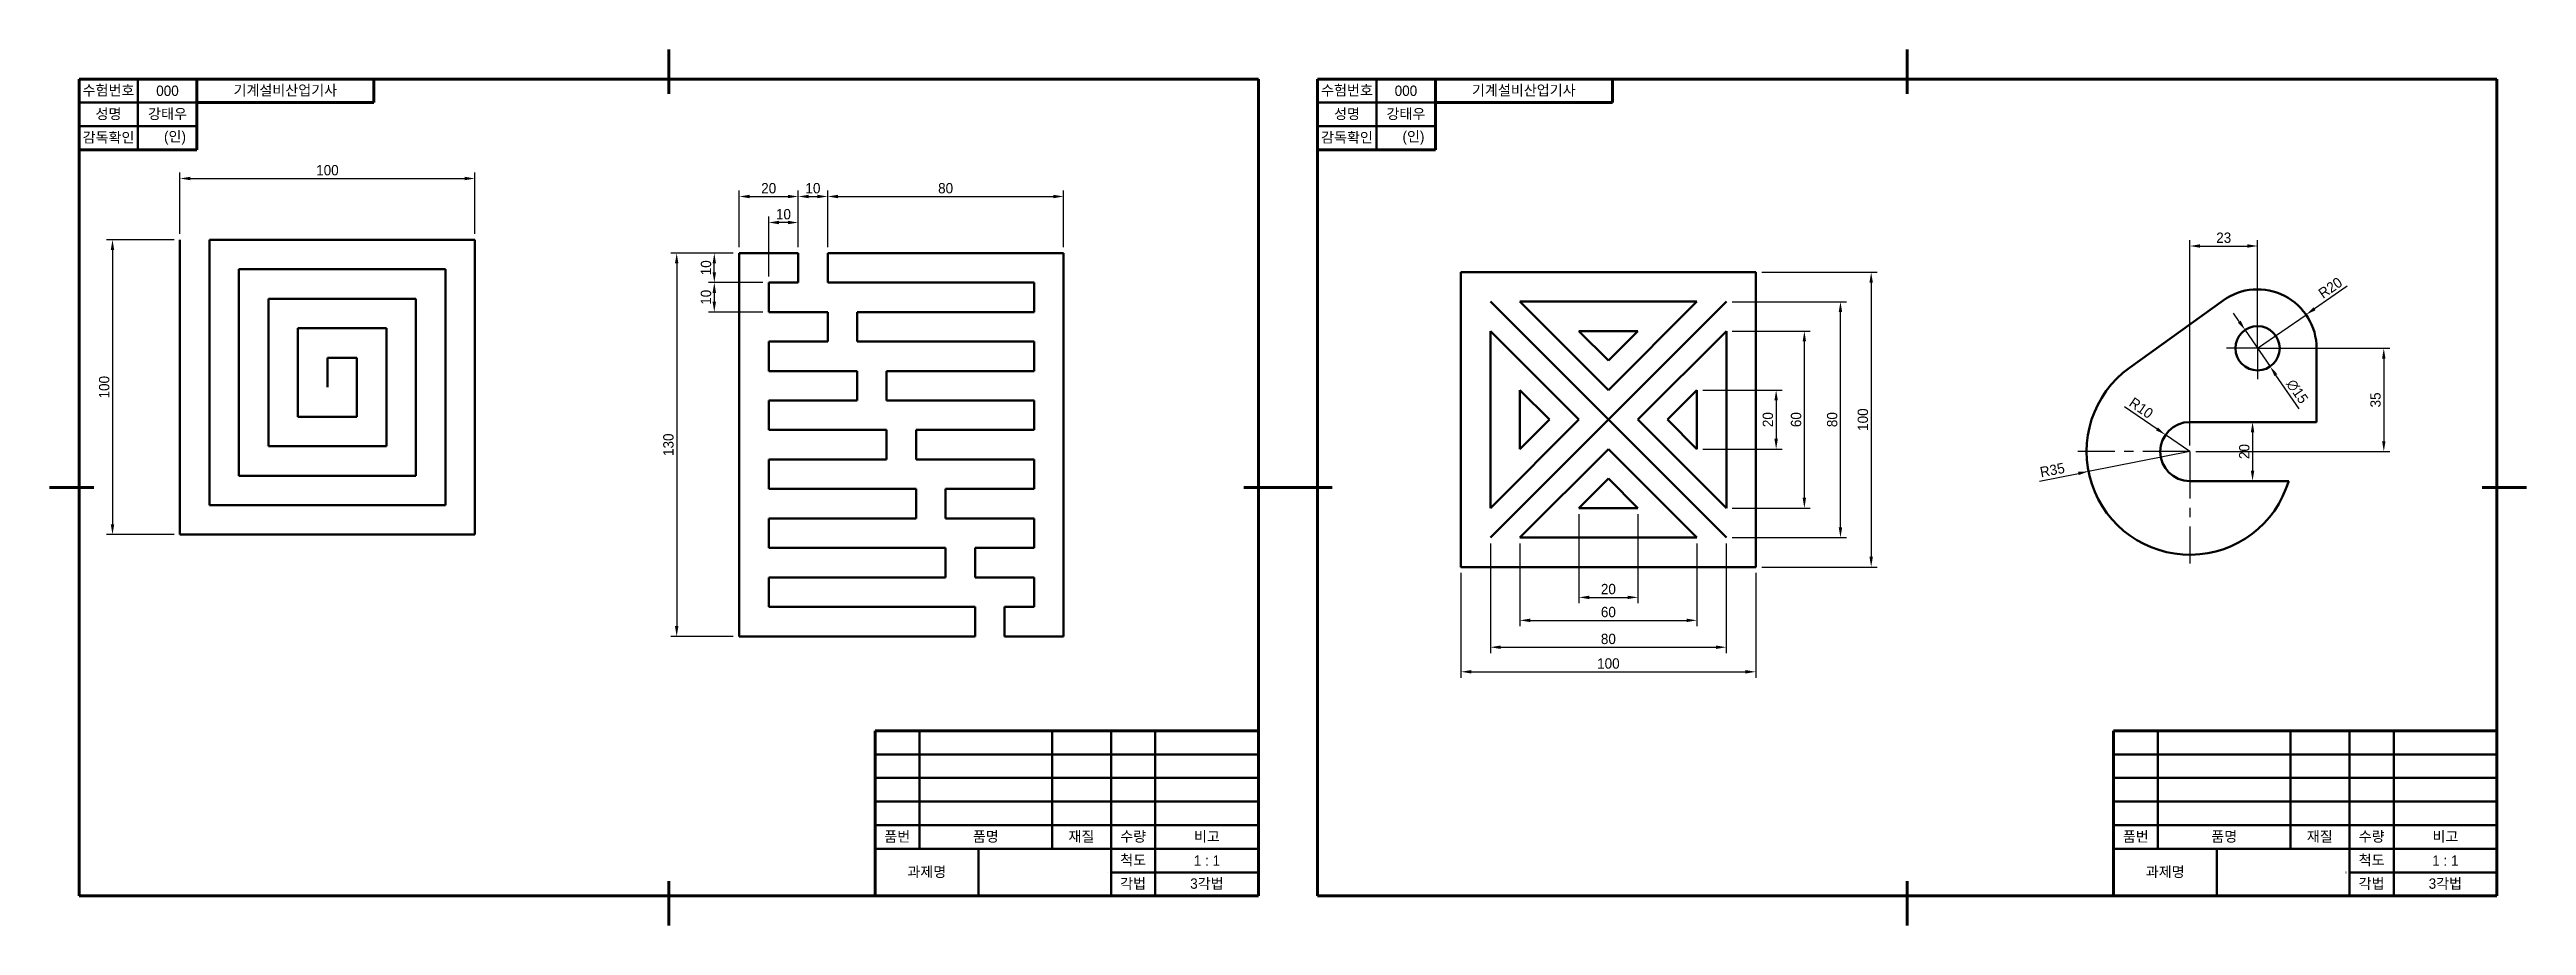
# Model space of a CAD drawing. Header units: millimetres. Extents: x 0 to 2520, y 0 to 297.
# Drawn here: x 840 to 1680, y 0 to 297 of the extents above; entities that cross this region are included whole.
import ezdxf

# ---------------------------------------------------------------- set-up
doc = ezdxf.new("R2010")
doc.units = ezdxf.units.MM
doc.header["$LTSCALE"] = 0.5
doc.linetypes.add('CENTER', pattern=[50.8, 31.75, -6.35, 6.35, -6.35])
for name, color, linetype, lineweight in [('1.윤곽선', 5, 'Continuous', 70), ('2.외형선', 3, 'Continuous', 50), ('4.일반주서', 2, 'Continuous', 35), ('5.중심선', 1, 'CENTER', 25), ('7.치수선', 1, 'Continuous', 25)]:
    doc.layers.add(name, color=color, linetype=linetype, lineweight=lineweight)
doc.styles.add('굴림', font='')
doc.styles.get('굴림').set_extended_font_data('Gulim')
doc.dimstyles.new('기계제도기능사치수', dxfattribs={"dimtxt": 3.5, "dimasz": 3.5, "dimexe": 2, "dimexo": 2, "dimgap": 1, "dimtad": 1, "dimdsep": 46, "dimtxsty": '굴림', "dimcen": 2.5, "dimclrd": 1, "dimclre": 1, "dimclrt": 2, "dimazin": 2, "dimtfac": 1, "dimtmove": 0, "dimatfit": 3, "dimfxl": 1, "dimarcsym": 0})

msp = doc.modelspace()

# ---------------------------------------------------------------- texts
at = {"layer": '4.일반주서', "char_height": 3.5, "attachment_point": 5, "style": '굴림'}
for s, insert, width in [('수험번호', (860, 283), 20), ('성명', (860, 275), 20), ('강태우', (880, 275), 20), ('000', (880, 283), 20), ('기계설비산업기사', (919.963, 283), 60.07361), ('수험번호', (1280, 283), 20), ('성명', (1280, 275), 20), ('강태우', (1300, 275), 20), ('000', (1300, 283), 20), ('기계설비산업기사', (1339.963, 283), 60.07361), ('감독확인', (860, 267), 20), ('    (인)', (880, 267), 20), ('감독확인', (1280, 267), 20), ('    (인)', (1300, 267), 20), ('품번', (1127.5, 30), 15), ('품명', (1157.5, 30), 45), ('재질', (1189.926, 30), 19.8528), ('수량', (1207.5, 30), 15), ('비고', (1232.5, 30), 35), ('품번', (1547.5, 30), 15), ('품명', (1577.5, 30), 45), ('재질', (1609.926, 30), 19.8528), ('수량', (1627.5, 30), 15), ('비고', (1652.5, 30), 35), ('과제명', (1137.5, 18), 35), ('척도', (1207.5, 22), 15), ('1 : 1', (1232.5, 22), 35), ('과제명', (1557.5, 18), 35), ('척도', (1627.5, 22), 15), ('1 : 1', (1652.5, 22), 35), ('각법', (1207.463, 14), 15.0736), ('3각법', (1232.5, 14), 35), ('각법', (1627.463, 14), 15.0736), ('3각법', (1652.5, 14), 35)]:
    msp.add_mtext(s, dxfattribs=dict(at, insert=insert, width=width))

# ---------------------------------------------------------------- blocks, each defined once
blk = doc.blocks.new('*D19')
at = {"layer": '2.외형선', "color": 1, "lineweight": -2, "transparency": 16777216}
for p, q in [((884.24, 234.51), (884.24, 255.27)), ((887.74, 253.27), (980.74, 253.27)), ((984.24, 234.51), (984.24, 255.27))]:
    blk.add_line(p, q, dxfattribs=at)
at = {"layer": '2.외형선', "color": 1, "transparency": 16777216}
for points in [[(887.74, 253.86), (887.74, 252.69), (884.24, 253.27)], [(980.74, 253.86), (980.74, 252.69), (984.24, 253.27)]]:
    blk.add_solid(points, dxfattribs=at)
at = {"layer": 'Defpoints', "color": 0, "transparency": 16777216}
for p in [(984.24, 253.27), (884.24, 232.51), (984.24, 232.51)]:
    blk.add_point(p, dxfattribs=at)
at = {"layer": '2.외형선', "color": 2, "transparency": 16777216, "insert": (934.24, 256.07), "char_height": 3.5, "attachment_point": 5, "style": '굴림'}
blk.add_mtext('100', dxfattribs=at)
blk = doc.blocks.new('*D20')
at = {"layer": '2.외형선', "color": 1, "lineweight": -2, "transparency": 16777216}
for p, q in [((882.24, 232.51), (859.35, 232.51)), ((861.35, 229.01), (861.35, 136.01)), ((882.24, 132.51), (859.35, 132.51))]:
    blk.add_line(p, q, dxfattribs=at)
at = {"layer": '2.외형선', "color": 1, "transparency": 16777216}
for points in [[(860.77, 229.01), (861.94, 229.01), (861.35, 232.51)], [(860.77, 136.01), (861.94, 136.01), (861.35, 132.51)]]:
    blk.add_solid(points, dxfattribs=at)
at = {"layer": 'Defpoints', "color": 0, "transparency": 16777216}
for p in [(884.24, 232.51), (861.35, 132.51), (884.24, 132.51)]:
    blk.add_point(p, dxfattribs=at)
at = {"layer": '2.외형선', "color": 2, "transparency": 16777216, "insert": (858.55, 182.51), "char_height": 3.5, "attachment_point": 5, "rotation": 90, "style": '굴림'}
blk.add_mtext('100', dxfattribs=at)
blk = doc.blocks.new('*D21')
at = {"layer": '2.외형선', "color": 1, "lineweight": -2, "transparency": 16777216}
for p, q in [((1071.89, 228), (1050.69, 228)), ((1052.69, 224.5), (1052.69, 101.5)), ((1071.89, 98), (1050.69, 98))]:
    blk.add_line(p, q, dxfattribs=at)
at = {"layer": '2.외형선', "color": 1, "transparency": 16777216}
for points in [[(1052.1, 224.5), (1053.27, 224.5), (1052.69, 228)], [(1052.1, 101.5), (1053.27, 101.5), (1052.69, 98)]]:
    blk.add_solid(points, dxfattribs=at)
at = {"layer": 'Defpoints', "color": 0, "transparency": 16777216}
for p in [(1073.89, 228), (1052.69, 98), (1073.89, 98)]:
    blk.add_point(p, dxfattribs=at)
at = {"layer": '2.외형선', "color": 2, "transparency": 16777216, "insert": (1049.89, 163), "char_height": 3.5, "attachment_point": 5, "rotation": 90, "style": '굴림'}
blk.add_mtext('130', dxfattribs=at)
blk = doc.blocks.new('*D22')
at = {"layer": '2.외형선', "color": 1, "lineweight": -2, "transparency": 16777216}
for p, q in [((1073.89, 230), (1073.89, 249.17)), ((1077.39, 247.17), (1090.39, 247.17)), ((1093.89, 230), (1093.89, 249.17))]:
    blk.add_line(p, q, dxfattribs=at)
at = {"layer": '2.외형선', "color": 1, "transparency": 16777216}
for points in [[(1077.39, 247.75), (1077.39, 246.59), (1073.89, 247.17)], [(1090.39, 247.75), (1090.39, 246.59), (1093.89, 247.17)]]:
    blk.add_solid(points, dxfattribs=at)
at = {"layer": 'Defpoints', "color": 0, "transparency": 16777216}
for p in [(1093.89, 247.17), (1073.89, 228), (1093.89, 228)]:
    blk.add_point(p, dxfattribs=at)
at = {"layer": '2.외형선', "color": 2, "transparency": 16777216, "insert": (1083.89, 249.96), "char_height": 3.5, "attachment_point": 5, "style": '굴림'}
blk.add_mtext('20', dxfattribs=at)
blk = doc.blocks.new('*D23')
at = {"layer": '2.외형선', "color": 1, "lineweight": -2, "transparency": 16777216}
for p, q in [((1093.89, 230), (1093.89, 249.17)), ((1097.39, 247.17), (1100.39, 247.17)), ((1103.89, 230), (1103.89, 249.17))]:
    blk.add_line(p, q, dxfattribs=at)
at = {"layer": '2.외형선', "color": 1, "transparency": 16777216}
for points in [[(1097.39, 247.75), (1097.39, 246.59), (1093.89, 247.17)], [(1100.39, 247.75), (1100.39, 246.59), (1103.89, 247.17)]]:
    blk.add_solid(points, dxfattribs=at)
at = {"layer": 'Defpoints', "color": 0, "transparency": 16777216}
for p in [(1103.89, 247.17), (1093.89, 228), (1103.89, 228)]:
    blk.add_point(p, dxfattribs=at)
at = {"layer": '2.외형선', "color": 2, "transparency": 16777216, "insert": (1098.89, 249.97), "char_height": 3.5, "attachment_point": 5, "style": '굴림'}
blk.add_mtext('10', dxfattribs=at)
blk = doc.blocks.new('*D24')
at = {"layer": '2.외형선', "color": 1, "lineweight": -2, "transparency": 16777216}
for p, q in [((1103.89, 230), (1103.89, 249.17)), ((1107.39, 247.17), (1180.39, 247.17)), ((1183.89, 230), (1183.89, 249.17))]:
    blk.add_line(p, q, dxfattribs=at)
at = {"layer": '2.외형선', "color": 1, "transparency": 16777216}
for points in [[(1107.39, 247.75), (1107.39, 246.59), (1103.89, 247.17)], [(1180.39, 247.75), (1180.39, 246.59), (1183.89, 247.17)]]:
    blk.add_solid(points, dxfattribs=at)
at = {"layer": 'Defpoints', "color": 0, "transparency": 16777216}
for p in [(1183.89, 247.17), (1103.89, 228), (1183.89, 228)]:
    blk.add_point(p, dxfattribs=at)
at = {"layer": '2.외형선', "color": 2, "transparency": 16777216, "insert": (1143.89, 249.96), "char_height": 3.5, "attachment_point": 5, "style": '굴림'}
blk.add_mtext('80', dxfattribs=at)
blk = doc.blocks.new('*D26')
at = {"layer": '2.외형선', "color": 1, "lineweight": -2, "transparency": 16777216}
for p, q in [((1083.89, 220), (1083.89, 240.35)), ((1090.39, 238.35), (1087.39, 238.35)), ((1093.89, 230), (1093.89, 240.35))]:
    blk.add_line(p, q, dxfattribs=at)
at = {"layer": '2.외형선', "color": 1, "transparency": 16777216}
for points in [[(1087.39, 238.94), (1087.39, 237.77), (1083.89, 238.35)], [(1090.39, 238.94), (1090.39, 237.77), (1093.89, 238.35)]]:
    blk.add_solid(points, dxfattribs=at)
at = {"layer": 'Defpoints', "color": 0, "transparency": 16777216}
for p in [(1083.89, 238.35), (1093.89, 228), (1083.89, 218)]:
    blk.add_point(p, dxfattribs=at)
at = {"layer": '2.외형선', "color": 2, "transparency": 16777216, "insert": (1088.89, 241.15), "char_height": 3.5, "attachment_point": 5, "style": '굴림'}
blk.add_mtext('10', dxfattribs=at)
blk = doc.blocks.new('*D27')
at = {"layer": '2.외형선', "color": 1, "lineweight": -2, "transparency": 16777216}
for p, q in [((1071.89, 228), (1063.44, 228)), ((1065.44, 221.5), (1065.44, 224.5)), ((1081.89, 218), (1063.44, 218))]:
    blk.add_line(p, q, dxfattribs=at)
at = {"layer": '2.외형선', "color": 1, "transparency": 16777216}
for points in [[(1064.86, 224.5), (1066.02, 224.5), (1065.44, 228)], [(1064.86, 221.5), (1066.02, 221.5), (1065.44, 218)]]:
    blk.add_solid(points, dxfattribs=at)
at = {"layer": 'Defpoints', "color": 0, "transparency": 16777216}
for p in [(1065.44, 228), (1073.89, 228), (1083.89, 218)]:
    blk.add_point(p, dxfattribs=at)
at = {"layer": '2.외형선', "color": 2, "transparency": 16777216, "insert": (1062.64, 223), "char_height": 3.5, "attachment_point": 5, "rotation": 90, "style": '굴림'}
blk.add_mtext('10', dxfattribs=at)
blk = doc.blocks.new('*D28')
at = {"layer": '2.외형선', "color": 1, "lineweight": -2, "transparency": 16777216}
for p, q in [((1081.89, 218), (1063.44, 218)), ((1065.44, 214.5), (1065.44, 211.5)), ((1081.89, 208), (1063.44, 208))]:
    blk.add_line(p, q, dxfattribs=at)
at = {"layer": '2.외형선', "color": 1, "transparency": 16777216}
for points in [[(1064.86, 214.5), (1066.02, 214.5), (1065.44, 218)], [(1064.86, 211.5), (1066.02, 211.5), (1065.44, 208)]]:
    blk.add_solid(points, dxfattribs=at)
at = {"layer": 'Defpoints', "color": 0, "transparency": 16777216}
for p in [(1083.89, 218), (1065.44, 208), (1083.89, 208)]:
    blk.add_point(p, dxfattribs=at)
at = {"layer": '2.외형선', "color": 2, "transparency": 16777216, "insert": (1062.64, 213), "char_height": 3.5, "attachment_point": 5, "rotation": 90, "style": '굴림'}
blk.add_mtext('10', dxfattribs=at)
blk = doc.blocks.new('*D29')
at = {"layer": '7.치수선', "color": 1, "lineweight": -2, "transparency": 16777216}
for p, q in [((1358.65, 139.51), (1358.65, 109.24)), ((1378.65, 139.51), (1378.65, 109.24)), ((1362.15, 111.24), (1375.15, 111.24))]:
    blk.add_line(p, q, dxfattribs=at)
at = {"layer": '7.치수선', "color": 1, "transparency": 16777216}
for points in [[(1362.15, 111.82), (1362.15, 110.66), (1358.65, 111.24)], [(1375.15, 111.82), (1375.15, 110.66), (1378.65, 111.24)]]:
    blk.add_solid(points, dxfattribs=at)
at = {"layer": 'Defpoints', "color": 0, "transparency": 16777216}
for p in [(1358.65, 141.51), (1378.65, 141.51), (1378.65, 111.24)]:
    blk.add_point(p, dxfattribs=at)
at = {"layer": '7.치수선', "color": 2, "transparency": 16777216, "insert": (1368.65, 114.04), "char_height": 3.5, "attachment_point": 5, "style": '굴림'}
blk.add_mtext('20', dxfattribs=at)
blk = doc.blocks.new('*D30')
at = {"layer": '2.외형선', "color": 1, "lineweight": -2, "transparency": 16777216}
for p, q in [((1400.65, 181.51), (1427.54, 181.51)), ((1425.54, 178.01), (1425.54, 165.01)), ((1400.65, 161.51), (1427.54, 161.51))]:
    blk.add_line(p, q, dxfattribs=at)
at = {"layer": '2.외형선', "color": 1, "transparency": 16777216}
for points in [[(1424.95, 178.01), (1426.12, 178.01), (1425.54, 181.51)], [(1424.95, 165.01), (1426.12, 165.01), (1425.54, 161.51)]]:
    blk.add_solid(points, dxfattribs=at)
at = {"layer": 'Defpoints', "color": 0, "transparency": 16777216}
for p in [(1398.65, 181.51), (1398.65, 161.51), (1425.54, 161.51)]:
    blk.add_point(p, dxfattribs=at)
at = {"layer": '2.외형선', "color": 2, "transparency": 16777216, "insert": (1422.74, 171.51), "char_height": 3.5, "attachment_point": 5, "rotation": 90, "style": '굴림'}
blk.add_mtext('20', dxfattribs=at)
blk = doc.blocks.new('*D31')
at = {"layer": '7.치수선', "color": 1, "lineweight": -2, "transparency": 16777216}
for p, q in [((1338.65, 129.51), (1338.65, 101.45)), ((1398.65, 129.51), (1398.65, 101.45)), ((1342.15, 103.45), (1395.15, 103.45))]:
    blk.add_line(p, q, dxfattribs=at)
at = {"layer": '7.치수선', "color": 1, "transparency": 16777216}
for points in [[(1342.15, 104.04), (1342.15, 102.87), (1338.65, 103.45)], [(1395.15, 104.04), (1395.15, 102.87), (1398.65, 103.45)]]:
    blk.add_solid(points, dxfattribs=at)
at = {"layer": 'Defpoints', "color": 0, "transparency": 16777216}
for p in [(1338.65, 131.51), (1398.65, 131.51), (1398.65, 103.45)]:
    blk.add_point(p, dxfattribs=at)
at = {"layer": '7.치수선', "color": 2, "transparency": 16777216, "insert": (1368.65, 106.25), "char_height": 3.5, "attachment_point": 5, "style": '굴림'}
blk.add_mtext('60', dxfattribs=at)
blk = doc.blocks.new('*D32')
at = {"layer": '7.치수선', "color": 1, "lineweight": -2, "transparency": 16777216}
for p, q in [((1328.65, 129.51), (1328.65, 92.34)), ((1408.65, 129.51), (1408.65, 92.34)), ((1332.15, 94.34), (1405.15, 94.34))]:
    blk.add_line(p, q, dxfattribs=at)
at = {"layer": '7.치수선', "color": 1, "transparency": 16777216}
for points in [[(1332.15, 94.93), (1332.15, 93.76), (1328.65, 94.34)], [(1405.15, 94.93), (1405.15, 93.76), (1408.65, 94.34)]]:
    blk.add_solid(points, dxfattribs=at)
at = {"layer": 'Defpoints', "color": 0, "transparency": 16777216}
for p in [(1328.65, 131.51), (1408.65, 131.51), (1408.65, 94.34)]:
    blk.add_point(p, dxfattribs=at)
at = {"layer": '7.치수선', "color": 2, "transparency": 16777216, "insert": (1368.65, 97.14), "char_height": 3.5, "attachment_point": 5, "style": '굴림'}
blk.add_mtext('80', dxfattribs=at)
blk = doc.blocks.new('*D33')
at = {"layer": '7.치수선', "color": 1, "lineweight": -2, "transparency": 16777216}
for p, q in [((1318.65, 119.51), (1318.65, 84.01)), ((1418.65, 119.51), (1418.65, 84.01)), ((1322.15, 86.01), (1415.15, 86.01))]:
    blk.add_line(p, q, dxfattribs=at)
at = {"layer": '7.치수선', "color": 1, "transparency": 16777216}
for points in [[(1322.15, 86.6), (1322.15, 85.43), (1318.65, 86.01)], [(1415.15, 86.6), (1415.15, 85.43), (1418.65, 86.01)]]:
    blk.add_solid(points, dxfattribs=at)
at = {"layer": 'Defpoints', "color": 0, "transparency": 16777216}
for p in [(1318.65, 121.51), (1418.65, 121.51), (1418.65, 86.01)]:
    blk.add_point(p, dxfattribs=at)
at = {"layer": '7.치수선', "color": 2, "transparency": 16777216, "insert": (1368.65, 88.81), "char_height": 3.5, "attachment_point": 5, "style": '굴림'}
blk.add_mtext('100', dxfattribs=at)
blk = doc.blocks.new('*D34')
at = {"layer": '2.외형선', "color": 1, "lineweight": -2, "transparency": 16777216}
for p, q in [((1410.65, 201.51), (1437.11, 201.51)), ((1435.11, 145.01), (1435.11, 198.01)), ((1410.65, 141.51), (1437.11, 141.51))]:
    blk.add_line(p, q, dxfattribs=at)
at = {"layer": '2.외형선', "color": 1, "transparency": 16777216}
for points in [[(1434.53, 198.01), (1435.69, 198.01), (1435.11, 201.51)], [(1434.53, 145.01), (1435.69, 145.01), (1435.11, 141.51)]]:
    blk.add_solid(points, dxfattribs=at)
at = {"layer": 'Defpoints', "color": 0, "transparency": 16777216}
for p in [(1408.65, 201.51), (1435.11, 201.51), (1408.65, 141.51)]:
    blk.add_point(p, dxfattribs=at)
at = {"layer": '2.외형선', "color": 2, "transparency": 16777216, "insert": (1432.32, 171.51), "char_height": 3.5, "attachment_point": 5, "rotation": 90, "style": '굴림'}
blk.add_mtext('60', dxfattribs=at)
blk = doc.blocks.new('*D35')
at = {"layer": '2.외형선', "color": 1, "lineweight": -2, "transparency": 16777216}
for p, q in [((1410.65, 211.51), (1449.35, 211.51)), ((1447.35, 135.01), (1447.35, 208.01)), ((1410.65, 131.51), (1449.35, 131.51))]:
    blk.add_line(p, q, dxfattribs=at)
at = {"layer": '2.외형선', "color": 1, "transparency": 16777216}
for points in [[(1446.77, 208.01), (1447.94, 208.01), (1447.35, 211.51)], [(1446.77, 135.01), (1447.94, 135.01), (1447.35, 131.51)]]:
    blk.add_solid(points, dxfattribs=at)
at = {"layer": 'Defpoints', "color": 0, "transparency": 16777216}
for p in [(1408.65, 211.51), (1447.35, 211.51), (1408.65, 131.51)]:
    blk.add_point(p, dxfattribs=at)
at = {"layer": '2.외형선', "color": 2, "transparency": 16777216, "insert": (1444.56, 171.51), "char_height": 3.5, "attachment_point": 5, "rotation": 90, "style": '굴림'}
blk.add_mtext('80', dxfattribs=at)
blk = doc.blocks.new('*D36')
at = {"layer": '2.외형선', "color": 1, "lineweight": -2, "transparency": 16777216}
for p, q in [((1420.65, 221.51), (1459.77, 221.51)), ((1457.77, 218.01), (1457.77, 125.01)), ((1420.65, 121.51), (1459.77, 121.51))]:
    blk.add_line(p, q, dxfattribs=at)
at = {"layer": '2.외형선', "color": 1, "transparency": 16777216}
for points in [[(1457.19, 218.01), (1458.35, 218.01), (1457.77, 221.51)], [(1457.19, 125.01), (1458.35, 125.01), (1457.77, 121.51)]]:
    blk.add_solid(points, dxfattribs=at)
at = {"layer": 'Defpoints', "color": 0, "transparency": 16777216}
for p in [(1418.65, 221.51), (1418.65, 121.51), (1457.77, 121.51)]:
    blk.add_point(p, dxfattribs=at)
at = {"layer": '2.외형선', "color": 2, "transparency": 16777216, "insert": (1454.97, 171.51), "char_height": 3.5, "attachment_point": 5, "rotation": 90, "style": '굴림'}
blk.add_mtext('100', dxfattribs=at)
blk = doc.blocks.new('*D37')
at = {"layer": '7.치수선', "color": 1, "lineweight": -2, "transparency": 16777216}
for p, q in [((1543.67, 175.97), (1554.71, 168.36)), ((1565.83, 160.69), (1557.59, 166.37))]:
    blk.add_line(p, q, dxfattribs=at)
at = {"layer": '7.치수선', "color": 1, "transparency": 16777216}
blk.add_solid([(1555.04, 168.84), (1554.38, 167.88), (1557.59, 166.37)], dxfattribs=at)
at = {"layer": 'Defpoints', "color": 0, "transparency": 16777216}
for p in [(1557.59, 166.37), (1565.83, 160.69)]:
    blk.add_point(p, dxfattribs=at)
at = {"layer": '7.치수선', "color": 2, "transparency": 16777216, "insert": (1549.34, 175.46), "char_height": 3.5, "attachment_point": 5, "rotation": 325.41213, "style": '굴림'}
blk.add_mtext('R10', dxfattribs=at)
blk = doc.blocks.new('*D38')
at = {"layer": '7.치수선', "color": 1, "lineweight": -2, "transparency": 16777216}
for p, q in [((1565.83, 160.69), (1531.48, 153.96)), ((1514.87, 150.7), (1528.05, 153.29))]:
    blk.add_line(p, q, dxfattribs=at)
at = {"layer": '7.치수선', "color": 1, "transparency": 16777216}
blk.add_solid([(1527.93, 153.86), (1528.16, 152.71), (1531.48, 153.96)], dxfattribs=at)
at = {"layer": 'Defpoints', "color": 0, "transparency": 16777216}
for p in [(1565.83, 160.69), (1531.48, 153.96)]:
    blk.add_point(p, dxfattribs=at)
at = {"layer": '7.치수선', "color": 2, "transparency": 16777216, "insert": (1519.2, 154.41), "char_height": 3.5, "attachment_point": 5, "rotation": 11.09228, "style": '굴림'}
blk.add_mtext('R35', dxfattribs=at)
blk = doc.blocks.new('*D39')
at = {"layer": '7.치수선', "color": 1, "lineweight": -2, "transparency": 16777216}
for p, q in [((1585.33, 170.69), (1585.11, 170.69)), ((1587.11, 167.19), (1587.11, 154.19)), ((1584.6, 150.69), (1589.11, 150.69))]:
    blk.add_line(p, q, dxfattribs=at)
at = {"layer": '7.치수선', "color": 1, "transparency": 16777216}
for points in [[(1586.53, 167.19), (1587.69, 167.19), (1587.11, 170.69)], [(1586.53, 154.19), (1587.69, 154.19), (1587.11, 150.69)]]:
    blk.add_solid(points, dxfattribs=at)
at = {"layer": 'Defpoints', "color": 0, "transparency": 16777216}
for p in [(1587.33, 170.69), (1582.6, 150.69), (1587.11, 150.69)]:
    blk.add_point(p, dxfattribs=at)
at = {"layer": '7.치수선', "color": 2, "transparency": 16777216, "insert": (1584.31, 160.69), "char_height": 3.5, "attachment_point": 5, "rotation": 90, "style": '굴림'}
blk.add_mtext('20', dxfattribs=at)
blk = doc.blocks.new('*D40')
at = {"layer": '7.치수선', "color": 1, "lineweight": -2, "transparency": 16777216}
for p, q in [((1590.83, 195.69), (1633.62, 195.69)), ((1631.62, 192.19), (1631.62, 164.19)), ((1567.83, 160.69), (1633.62, 160.69))]:
    blk.add_line(p, q, dxfattribs=at)
at = {"layer": '7.치수선', "color": 1, "transparency": 16777216}
for points in [[(1631.03, 192.19), (1632.2, 192.19), (1631.62, 195.69)], [(1631.03, 164.19), (1632.2, 164.19), (1631.62, 160.69)]]:
    blk.add_solid(points, dxfattribs=at)
at = {"layer": 'Defpoints', "color": 0, "transparency": 16777216}
for p in [(1588.83, 195.69), (1565.83, 160.69), (1631.62, 160.69)]:
    blk.add_point(p, dxfattribs=at)
at = {"layer": '7.치수선', "color": 2, "transparency": 16777216, "insert": (1628.82, 178.19), "char_height": 3.5, "attachment_point": 5, "rotation": 90, "style": '굴림'}
blk.add_mtext('35', dxfattribs=at)
blk = doc.blocks.new('*D41')
at = {"layer": '7.치수선', "color": 1, "lineweight": -2, "transparency": 16777216}
for p, q in [((1582.61, 204.77), (1580.63, 207.66)), ((1584.59, 201.88), (1593.07, 189.51)), ((1602.87, 175.18), (1595.04, 186.62))]:
    blk.add_line(p, q, dxfattribs=at)
at = {"layer": '7.치수선', "color": 1, "transparency": 16777216}
for points in [[(1583.09, 205.1), (1582.13, 204.44), (1584.59, 201.88)], [(1595.52, 186.95), (1594.56, 186.29), (1593.07, 189.51)]]:
    blk.add_solid(points, dxfattribs=at)
at = {"layer": 'Defpoints', "color": 0, "transparency": 16777216}
for p in [(1584.59, 201.88), (1593.07, 189.51)]:
    blk.add_point(p, dxfattribs=at)
at = {"layer": '7.치수선', "color": 2, "transparency": 16777216, "insert": (1602.26, 181.04), "char_height": 3.5, "attachment_point": 5, "rotation": 304.40875, "style": '굴림'}
blk.add_mtext('∅15', dxfattribs=at)
blk = doc.blocks.new('*D42')
at = {"layer": '7.치수선', "color": 1, "lineweight": -2, "transparency": 16777216}
for p, q in [((1565.83, 162.69), (1565.83, 232.38)), ((1569.33, 230.38), (1585.33, 230.38)), ((1588.83, 197.69), (1588.83, 232.38))]:
    blk.add_line(p, q, dxfattribs=at)
at = {"layer": '7.치수선', "color": 1, "transparency": 16777216}
for points in [[(1569.33, 230.97), (1569.33, 229.8), (1565.83, 230.38)], [(1585.33, 230.97), (1585.33, 229.8), (1588.83, 230.38)]]:
    blk.add_solid(points, dxfattribs=at)
at = {"layer": 'Defpoints', "color": 0, "transparency": 16777216}
for p in [(1588.83, 230.38), (1588.83, 195.69), (1565.83, 160.69)]:
    blk.add_point(p, dxfattribs=at)
at = {"layer": '7.치수선', "color": 2, "transparency": 16777216, "insert": (1577.33, 233.18), "char_height": 3.5, "attachment_point": 5, "style": '굴림'}
blk.add_mtext('23', dxfattribs=at)
blk = doc.blocks.new('*D43')
at = {"layer": '7.치수선', "color": 1, "lineweight": -2, "transparency": 16777216}
for p, q in [((1619.16, 216.73), (1608.14, 209.09)), ((1588.83, 195.69), (1605.26, 207.09))]:
    blk.add_line(p, q, dxfattribs=at)
at = {"layer": '7.치수선', "color": 1, "transparency": 16777216}
blk.add_solid([(1607.81, 209.57), (1608.47, 208.61), (1605.26, 207.09)], dxfattribs=at)
at = {"layer": 'Defpoints', "color": 0, "transparency": 16777216}
for p in [(1605.26, 207.09), (1588.83, 195.69)]:
    blk.add_point(p, dxfattribs=at)
at = {"layer": '7.치수선', "color": 2, "transparency": 16777216, "insert": (1613.49, 216.21), "char_height": 3.5, "attachment_point": 5, "rotation": 34.74287, "style": '굴림'}
blk.add_mtext('R20', dxfattribs=at)

# ---------------------------------------------------------------- dimensions: what is measured, and where the dimension line sits
at = {"layer": '2.외형선'}
for base, p1, p2, picture, middle in [((984.242, 253.272), (884.242, 232.51), (984.242, 232.51), '*D19', (934.242, 256.071)), ((1093.89, 247.169), (1073.89, 227.997), (1093.89, 227.997), '*D22', (1083.89, 249.964)), ((1083.89, 238.355), (1093.89, 227.997), (1083.89, 217.997), '*D26', (1088.89, 241.154))]:
    dim = msp.add_linear_dim(base=base, p1=p1, p2=p2, dimstyle='기계제도기능사치수', dxfattribs=at)
    dim.commit()
    dim.dimension.update_dxf_attribs({"geometry": picture, "text_midpoint": middle})
for base, p1, p2, picture, middle in [((1103.89, 247.169), (1093.89, 227.997), (1103.89, 227.997), '*D23', (1098.89, 249.968)), ((1183.89, 247.169), (1103.89, 227.997), (1183.89, 227.997), '*D24', (1143.89, 249.964))]:
    dim = msp.add_linear_dim(base=base, p1=p1, p2=p2, dimstyle='기계제도기능사치수', override={"dimtmove": 1}, dxfattribs=at)
    dim.commit()
    dim.dimension.update_dxf_attribs({"geometry": picture, "text_midpoint": middle})
for base, p1, p2, picture, middle in [((861.354, 132.51), (884.242, 232.51), (884.242, 132.51), '*D20', (858.555, 182.51)), ((1052.686, 97.997), (1073.89, 227.997), (1073.89, 97.997), '*D21', (1049.887, 162.997)), ((1065.44, 227.997), (1083.89, 217.997), (1073.89, 227.997), '*D27', (1062.641, 222.997)), ((1457.77, 121.514), (1418.653, 221.514), (1418.653, 121.514), '*D36', (1454.971, 171.514)), ((1447.352, 211.514), (1408.653, 131.514), (1408.653, 211.514), '*D35', (1444.557, 171.514)), ((1435.11, 201.514), (1408.653, 141.514), (1408.653, 201.514), '*D34', (1432.316, 171.514)), ((1425.537, 161.514), (1398.653, 181.514), (1398.653, 161.514), '*D30', (1422.743, 171.514))]:
    dim = msp.add_linear_dim(base=base, p1=p1, p2=p2, angle=90, dimstyle='기계제도기능사치수', dxfattribs=at)
    dim.commit()
    dim.dimension.update_dxf_attribs({"geometry": picture, "text_midpoint": middle})
dim = msp.add_linear_dim(base=(1065.44, 207.997), p1=(1083.89, 217.997), p2=(1083.89, 207.997), angle=90, dimstyle='기계제도기능사치수', override={"dimtmove": 1}, dxfattribs=at)
dim.commit()
dim.dimension.update_dxf_attribs({"geometry": '*D28', "text_midpoint": (1062.641, 212.997)})
at = {"layer": '7.치수선'}
for base, p1, p2, picture, middle in [((1588.827, 230.382), (1565.827, 160.693), (1588.827, 195.693), '*D42', (1577.327, 233.177)), ((1378.653, 111.241), (1358.653, 141.514), (1378.653, 141.514), '*D29', (1368.653, 114.036)), ((1408.653, 94.344), (1328.653, 131.514), (1408.653, 131.514), '*D32', (1368.653, 97.138)), ((1398.653, 103.455), (1338.653, 131.514), (1398.653, 131.514), '*D31', (1368.653, 106.249)), ((1418.653, 86.014), (1318.653, 121.514), (1418.653, 121.514), '*D33', (1368.653, 88.813))]:
    dim = msp.add_linear_dim(base=base, p1=p1, p2=p2, dimstyle='기계제도기능사치수', dxfattribs=at)
    dim.commit()
    dim.dimension.update_dxf_attribs({"geometry": picture, "text_midpoint": middle})
for center, mpoint, picture, middle in [((1588.827, 195.693), (1605.262, 207.091), '*D43', (1613.493, 216.207)), ((1565.827, 160.693), (1557.595, 166.37), '*D37', (1549.339, 175.465)), ((1565.827, 160.693), (1531.481, 153.96), '*D38', (1519.205, 154.405))]:
    dim = msp.add_radius_dim(center=center, mpoint=mpoint, dimstyle='기계제도기능사치수', dxfattribs=at)
    dim.commit()
    dim.dimension.update_dxf_attribs({"geometry": picture, "text_midpoint": middle})
dim = msp.add_diameter_dim_2p(p1=(1584.589, 201.881), p2=(1593.065, 189.506), dimstyle='기계제도기능사치수', dxfattribs=at)
dim.commit()
dim.dimension.update_dxf_attribs({"geometry": '*D41', "text_midpoint": (1602.257, 181.039)})
for base, p1, p2, picture, middle in [((1631.617, 160.693), (1588.827, 195.693), (1565.827, 160.693), '*D40', (1628.823, 178.193)), ((1587.109, 150.693), (1587.327, 170.693), (1582.598, 150.693), '*D39', (1584.314, 160.693))]:
    dim = msp.add_linear_dim(base=base, p1=p1, p2=p2, angle=90, dimstyle='기계제도기능사치수', dxfattribs=at)
    dim.commit()
    dim.dimension.update_dxf_attribs({"geometry": picture, "text_midpoint": middle})

# ---------------------------------------------------------------- linework, layer by layer
at = {"layer": '1.윤곽선'}
for p, q in [((1050, 297), (1050, 282)), ((1470, 297), (1470, 282)), ((1250, 287), (850, 287)), ((850, 287), (850, 10)), ((890, 287), (890, 263)), ((950, 287), (950, 279)), ((1250, 10), (1250, 287)), ((1670, 287), (1270, 287)), ((1270, 287), (1270, 10)), ((1310, 287), (1310, 263)), ((1370, 287), (1370, 279)), ((1670, 10), (1670, 287)), ((950, 279), (890, 279)), ((1370, 279), (1310, 279)), ((890, 263), (850, 263)), ((1310, 263), (1270, 263)), ((840, 148.5), (855, 148.5)), ((1260, 148.5), (1245, 148.5)), ((1260, 148.5), (1275, 148.5)), ((1680, 148.5), (1665, 148.5)), ((1120, 66), (1250, 66)), ((1120, 10), (1120, 66)), ((1540, 66), (1670, 66)), ((1540, 10), (1540, 66)), ((850, 10), (1250, 10)), ((1050, 0), (1050, 15)), ((1270, 10), (1670, 10)), ((1470, 0), (1470, 15))]:
    msp.add_line(p, q, dxfattribs=at)
at = {"layer": '2.외형선'}
for p, q in [((870, 287), (870, 263)), ((1290, 287), (1290, 263)), ((870, 279), (850, 279)), ((870, 279), (890, 279)), ((1290, 279), (1270, 279)), ((1290, 279), (1310, 279)), ((890, 271), (850, 271)), ((1310, 271), (1270, 271)), ((884.242, 232.51), (884.242, 132.51)), ((984.242, 232.51), (894.242, 232.51)), ((894.242, 232.51), (894.242, 142.51)), ((984.242, 232.51), (894.242, 232.51)), ((984.242, 132.51), (984.242, 232.51)), ((1073.89, 227.997), (1093.89, 227.997)), ((1073.89, 97.997), (1073.89, 227.997)), ((1093.89, 217.997), (1093.89, 227.997)), ((1103.89, 227.997), (1183.89, 227.997)), ((1103.89, 217.997), (1103.89, 227.997)), ((1183.89, 227.997), (1183.89, 97.997)), ((904.242, 222.51), (904.242, 152.51)), ((974.242, 222.51), (904.242, 222.51)), ((974.242, 222.51), (974.242, 142.51)), ((914.242, 212.51), (914.242, 162.51)), ((964.242, 212.51), (914.242, 212.51)), ((964.242, 212.51), (964.242, 152.51)), ((1083.89, 217.997), (1093.89, 217.997)), ((1083.89, 207.997), (1083.89, 217.997)), ((1103.89, 217.997), (1173.89, 217.997)), ((1173.89, 207.997), (1173.89, 217.997)), ((1328.653, 211.514), (1408.653, 131.514)), ((1408.653, 211.514), (1328.653, 131.514)), ((1338.653, 211.514), (1368.653, 181.514)), ((1368.653, 181.514), (1398.653, 211.514)), ((1545.402, 189.115), (1577.156, 211.935)), ((924.242, 202.51), (924.242, 172.51)), ((954.242, 202.51), (924.242, 202.51)), ((954.242, 202.51), (954.242, 162.51)), ((1083.89, 207.997), (1103.89, 207.997)), ((1103.89, 197.997), (1103.89, 207.997)), ((1113.89, 207.997), (1173.89, 207.997)), ((1113.89, 197.997), (1113.89, 207.997)), ((1083.89, 197.997), (1103.89, 197.997)), ((1083.89, 187.997), (1083.89, 197.997)), ((1113.89, 197.997), (1173.89, 197.997)), ((1173.89, 187.997), (1173.89, 197.997)), ((1328.653, 201.514), (1358.653, 171.514)), ((1328.653, 141.514), (1328.653, 201.514)), ((1358.653, 201.514), (1368.653, 191.514)), ((1358.653, 201.514), (1378.653, 201.514)), ((1368.653, 191.514), (1378.653, 201.514)), ((1408.653, 201.514), (1378.653, 171.514)), ((1608.827, 195.693), (1608.827, 170.693)), ((934.242, 192.51), (934.242, 182.51)), ((944.242, 192.51), (934.242, 192.51)), ((944.242, 192.51), (944.242, 172.51)), ((1083.89, 187.997), (1113.89, 187.997)), ((1113.89, 177.997), (1113.89, 187.997)), ((1123.89, 187.997), (1173.89, 187.997)), ((1123.89, 177.997), (1123.89, 187.997)), ((1083.89, 177.997), (1113.89, 177.997)), ((1083.89, 167.997), (1083.89, 177.997)), ((1123.89, 177.997), (1173.89, 177.997)), ((1173.89, 167.997), (1173.89, 177.997)), ((1338.653, 181.514), (1348.653, 171.514)), ((1338.653, 161.514), (1338.653, 181.514)), ((1388.653, 171.514), (1398.653, 181.514)), ((1398.653, 181.514), (1398.653, 161.514)), ((944.242, 172.51), (924.242, 172.51)), ((1358.653, 171.514), (1328.653, 141.514)), ((1348.653, 171.514), (1338.653, 161.514)), ((1378.653, 171.514), (1408.653, 141.514)), ((1398.653, 161.514), (1388.653, 171.514)), ((1565.827, 170.693), (1608.827, 170.693)), ((954.242, 162.51), (914.242, 162.51)), ((1083.89, 167.997), (1123.89, 167.997)), ((1123.89, 157.997), (1123.89, 167.997)), ((1133.89, 167.997), (1173.89, 167.997)), ((1133.89, 157.997), (1133.89, 167.997)), ((1368.653, 161.514), (1338.653, 131.514)), ((1398.653, 131.514), (1368.653, 161.514)), ((964.242, 152.51), (904.242, 152.51)), ((1083.89, 157.997), (1123.89, 157.997)), ((1083.89, 147.997), (1083.89, 157.997)), ((1133.89, 157.997), (1173.89, 157.997)), ((1152.928, 157.997), (1152.928, 158.238)), ((1173.89, 147.997), (1173.89, 157.997)), ((1358.653, 141.514), (1368.653, 151.514)), ((1368.653, 151.514), (1378.653, 141.514)), ((1408.653, 141.514), (1408.653, 151.514)), ((1083.89, 147.997), (1133.89, 147.997)), ((1133.89, 137.997), (1133.89, 147.997)), ((1143.89, 147.997), (1173.89, 147.997)), ((1143.89, 137.997), (1143.89, 147.997)), ((1565.827, 150.693), (1599.368, 150.693)), ((974.242, 142.51), (894.242, 142.51)), ((1083.89, 137.997), (1133.89, 137.997)), ((1083.89, 127.997), (1083.89, 137.997)), ((1143.89, 137.997), (1173.89, 137.997)), ((1173.89, 127.997), (1173.89, 137.997)), ((1378.653, 141.514), (1358.653, 141.514)), ((884.242, 132.51), (984.242, 132.51)), ((1083.89, 127.997), (1143.89, 127.997)), ((1143.89, 117.997), (1143.89, 127.997)), ((1153.89, 127.997), (1173.89, 127.997)), ((1153.89, 117.997), (1153.89, 127.997)), ((1338.653, 131.514), (1348.653, 131.514)), ((1083.89, 117.997), (1143.89, 117.997)), ((1083.89, 107.997), (1083.89, 117.997)), ((1153.89, 117.997), (1173.89, 117.997)), ((1173.89, 107.997), (1173.89, 117.997)), ((1083.89, 107.997), (1153.89, 107.997)), ((1153.89, 97.997), (1153.89, 107.997)), ((1163.89, 97.997), (1163.89, 107.997)), ((1163.89, 107.997), (1173.89, 107.997)), ((1153.89, 97.997), (1073.89, 97.997)), ((1183.89, 97.997), (1163.89, 97.997)), ((1135, 26), (1135, 66)), ((1180, 26), (1180, 66)), ((1200, 10), (1200, 66)), ((1215, 10), (1215, 66)), ((1555, 26), (1555, 66)), ((1600, 26), (1600, 66)), ((1620, 10), (1620, 66)), ((1635, 10), (1635, 66)), ((1120, 58), (1250, 58)), ((1540, 58), (1670, 58)), ((1120, 50), (1250, 50)), ((1120, 42), (1250, 42)), ((1540, 50), (1670, 50)), ((1540, 42), (1670, 42)), ((1120, 34), (1250, 34)), ((1540, 34), (1670, 34)), ((1120, 26), (1250, 26)), ((1155, 10), (1155, 26)), ((1540, 26), (1670, 26)), ((1575, 10), (1575, 26)), ((1198.76, 18), (1198.833, 18)), ((1200, 18), (1250, 18)), ((1618.76, 18), (1618.833, 18)), ((1620, 18), (1670, 18))]:
    msp.add_line(p, q, dxfattribs=at)
msp.add_lwpolyline([(1318.653, 221.514), (1418.653, 221.514), (1418.653, 121.514), (1318.653, 121.514)], close=True, dxfattribs=at)
for points in [[(1338.653, 211.514), (1398.653, 211.514)], [(1328.653, 141.514), (1328.653, 201.514)], [(1358.653, 201.514), (1378.653, 201.514)], [(1408.653, 201.514), (1408.653, 141.514)], [(1338.653, 161.514), (1338.653, 181.514)], [(1398.653, 181.514), (1398.653, 161.514)], [(1378.653, 141.514), (1358.653, 141.514)], [(1398.653, 131.514), (1338.653, 131.514)]]:
    msp.add_lwpolyline(points, dxfattribs=at)
msp.add_circle((1588.827, 195.693), 7.5, dxfattribs=at)
for centre, radius, start, end in [((1588.827, 195.693), 20, 0, 125.702162), ((1565.827, 160.693), 35, 125.702162, 343.39845), ((1565.827, 160.693), 10, 90, 270)]:
    msp.add_arc(centre, radius, start, end, dxfattribs=at)
at = {"layer": '5.중심선'}
for p, q in [((1588.827, 195.693), (1588.827, 206.193)), ((1588.827, 195.693), (1578.327, 195.693)), ((1588.827, 195.693), (1588.827, 185.193)), ((1588.827, 195.693), (1599.327, 195.693)), ((1565.827, 160.693), (1527.827, 160.693)), ((1565.827, 160.693), (1565.827, 122.693))]:
    msp.add_line(p, q, dxfattribs=at)
at = {"layer": '7.치수선'}
msp.add_line((1588.827, 195.693), (1588.827, 195.693), dxfattribs=at)

msp.set_redraw_order([(e.dxf.handle, doc.entitydb.next_handle()) for e in msp.query("TEXT MTEXT ATTDEF DIMENSION ARC_DIMENSION")])  # texts and dimensions are drawn at this point

doc.saveas('drawing.dxf')
